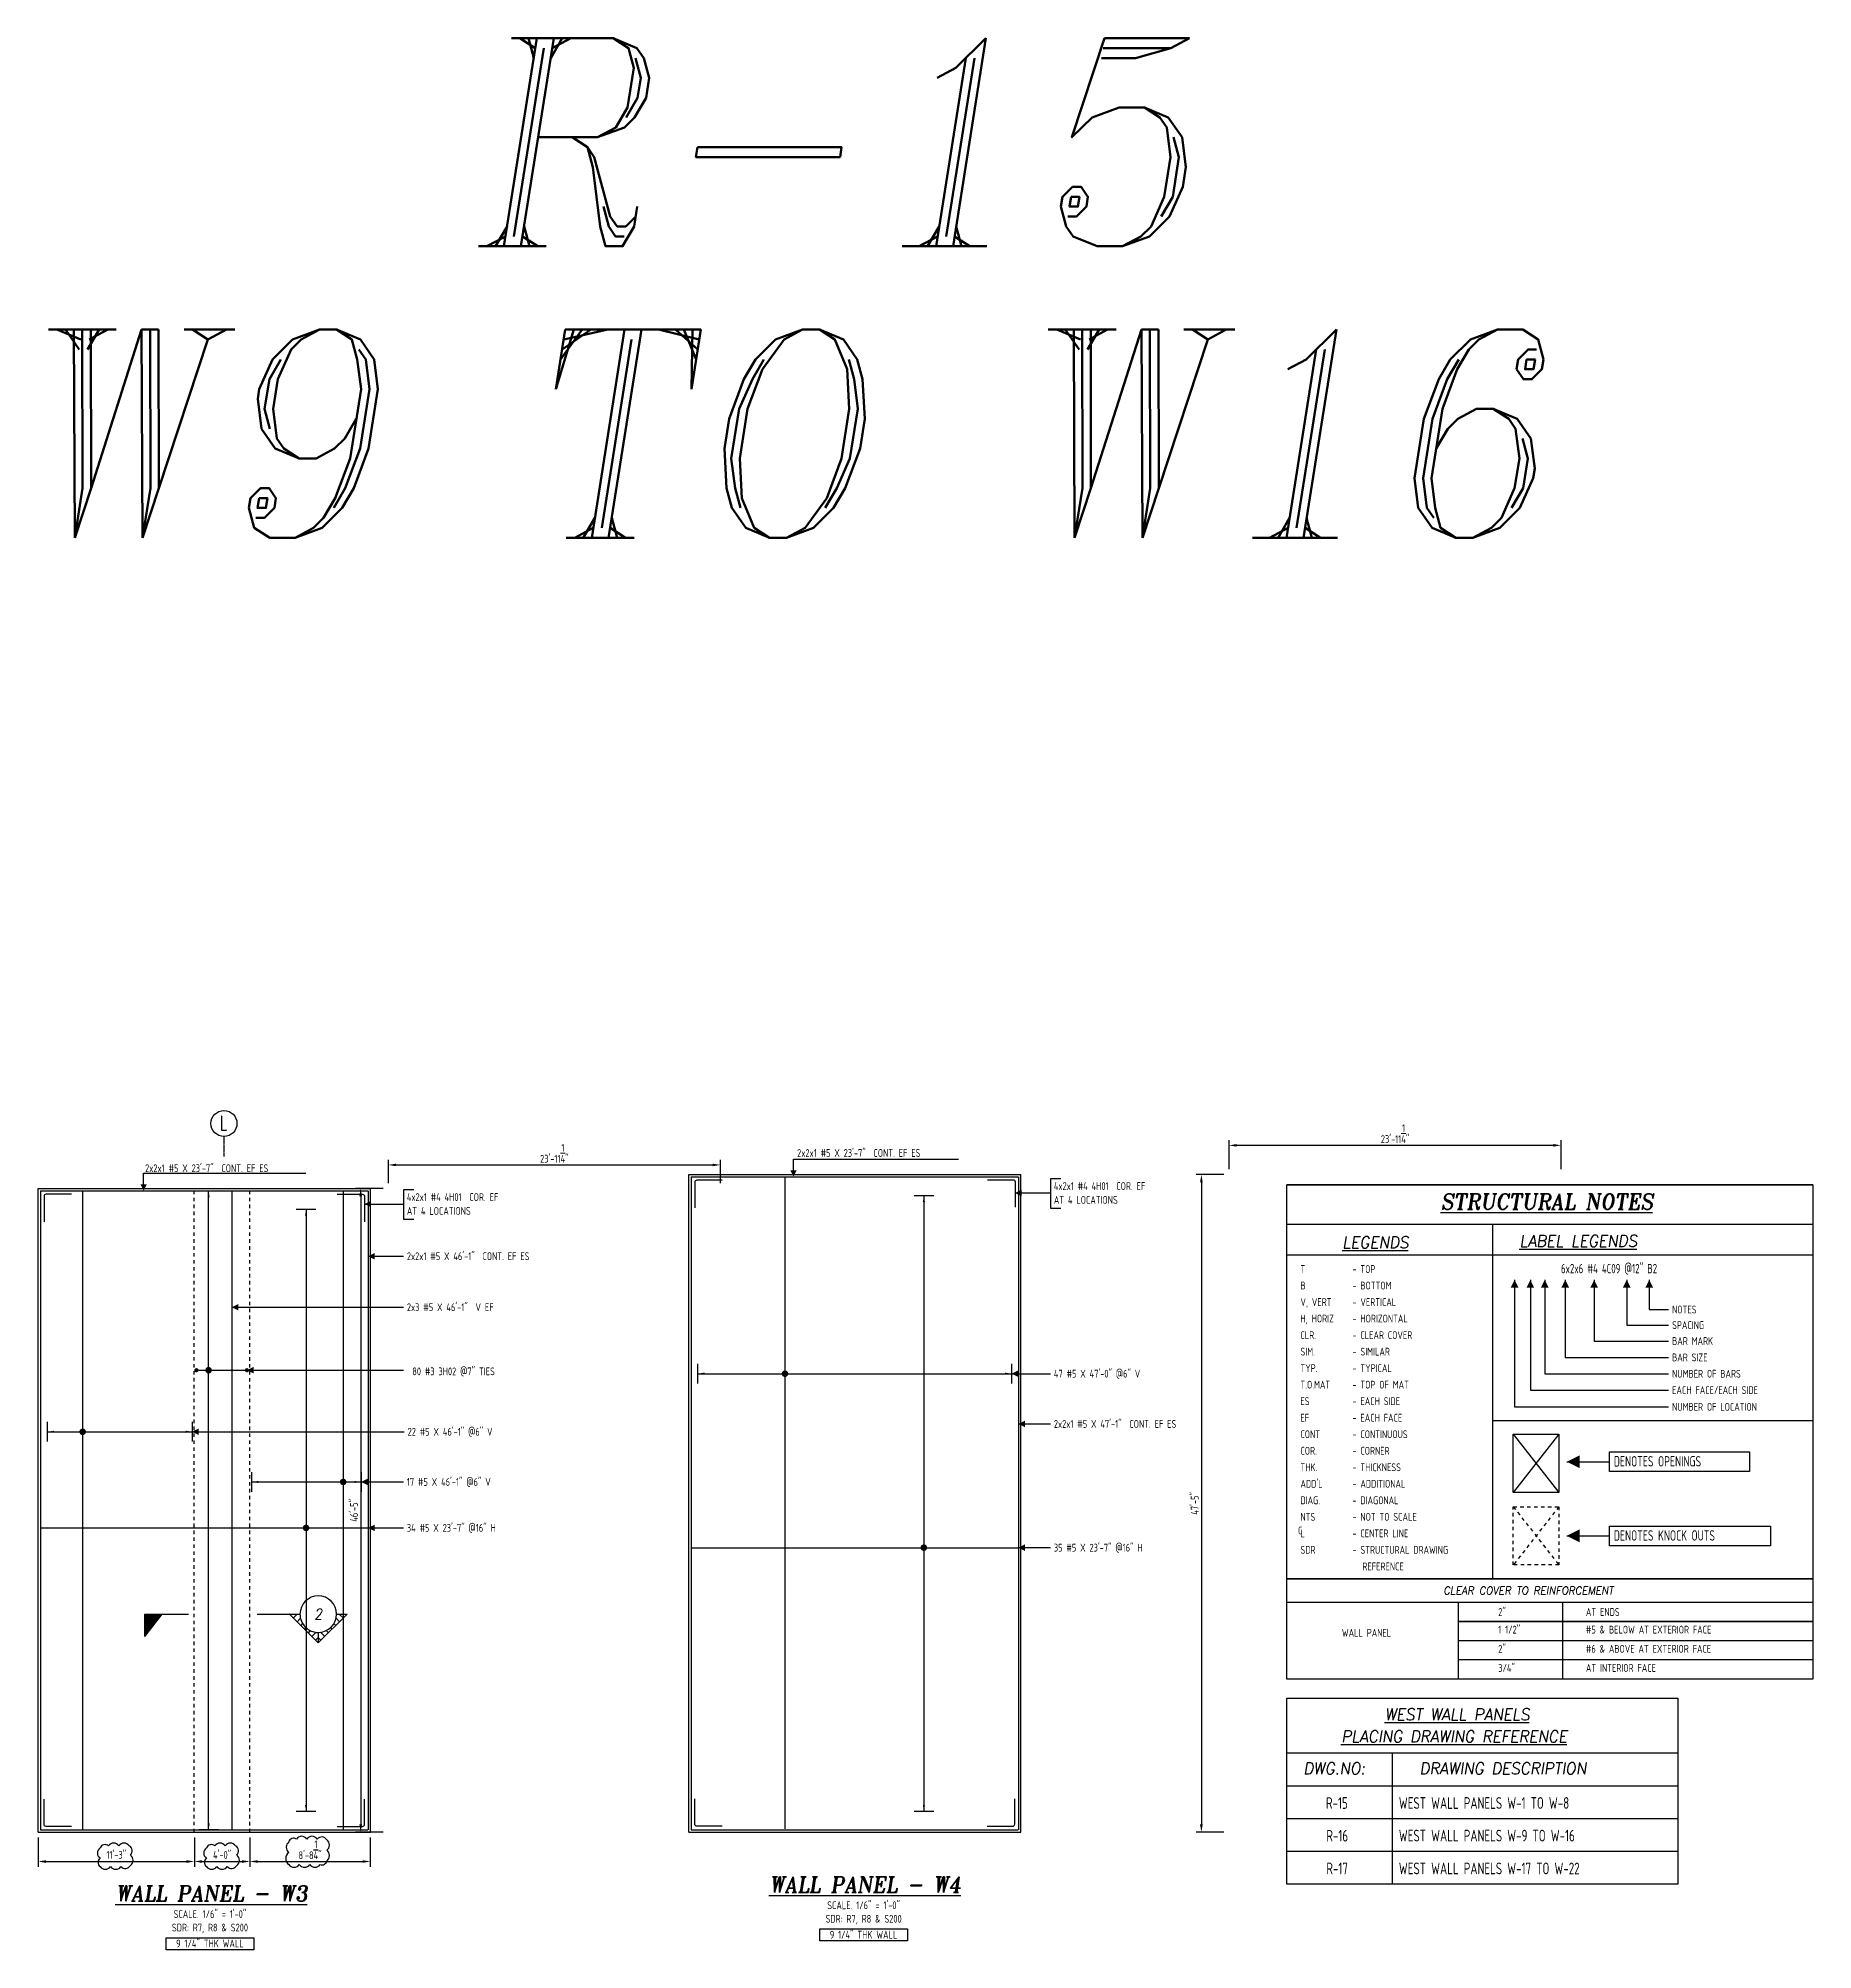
# Model space of a CAD drawing. Header units: inches. Extents: x -3675 to 26577, y -2273 to 5046.
# Drawn here: x 10592 to 12127, y 666 to 2320 of the extents above; entities that cross this region are included whole.
import ezdxf
from ezdxf.enums import TextEntityAlignment as Align

# ---------------------------------------------------------------- set-up
doc = ezdxf.new("R2010")
doc.units = ezdxf.units.IN
doc.header["$MEASUREMENT"] = 0
doc.linetypes.add('HIDDEN', pattern=[6, 3, -3])
doc.linetypes.add('PHANTOM', pattern=[2.5, 1.25, -0.25, 0.25, -0.25, 0.25, -0.25])
doc.layers.get('0').update_dxf_attribs({"linetype": 'CONTINUOUS'})
doc.layers.get('Defpoints').update_dxf_attribs({"linetype": 'CONTINUOUS'})
for name, color, linetype in [('0-25', 7, 'CONTINUOUS'), ('0-25TEXT', 7, 'CONTINUOUS'), ('0-35', 3, 'CONTINUOUS'), ('0-35TEXT', 3, 'CONTINUOUS'), ('0-50', 10, 'CONTINUOUS'), ('3', 3, 'CONTINUOUS'), ('BAR-LBL', 2, 'CONTINUOUS'), ('DETAIL', 83, 'CONTINUOUS'), ('GRID', 8, 'PHANTOM'), ('hidden', 7, 'HIDDEN'), ('RANGELAY', 7, 'CONTINUOUS'), ('REBARS', 4, 'CONTINUOUS')]:
    doc.layers.add(name, color=color, linetype=linetype)
doc.layers.add('COVER', color=6, linetype='CONTINUOUS', lineweight=0, plot=False)
doc.styles.add('AR', font='ARCHQUIK.shx', dxfattribs={"width": 0.8})
doc.styles.add('ROMANT', font='romant')
doc.dimstyles.new('CADS_DIM_48', dxfattribs={"dimscale": 48, "dimtxt": 0.09375, "dimasz": 0.09375, "dimexe": 0.0625, "dimexo": 0.0625, "dimgap": 0.09375, "dimtad": 0, "dimtih": 1, "dimtoh": 1, "dimzin": 1, "dimdsep": 46, "dimlunit": 4, "dimtxsty": 'AR', "dimblk": 'CLOSED', "dimcen": 0.1875, "dimadec": 0, "dimazin": 0, "dimtfac": 1, "dimtofl": 0, "dimtmove": 0, "dimatfit": 1, "dimldrblk": 'DOTBLANK', "dimfxl": 1, "dimtzin": 0, "dimarcsym": 0})

msp = doc.modelspace()

# ---------------------------------------------------------------- texts
at = {"linetype": 'Continuous', "style": 'ROMANT', "oblique": 9, "width": 0.95}
for s, height, p in [('%%USTRUCTURAL NOTES', 13.5, (11897.39274, 1306.54962)), ('%%ULEGENDS', 10.125, (11749.09513, 1272.99344)), ('%%ULABEL LEGENDS', 10.125, (11924.53436, 1274.20699))]:
    msp.add_text(s, height=height, dxfattribs=at).set_placement(p, align=Align.CENTER)
for s, height, p in [('CLEAR COVER TO REINFORCEMENT', 6.75, (11807.7754, 973.42896)), ('%%UWEST WALL PANELS', 10.125, (11757.06559, 864.52899)), ('%%UPLACING DRAWING REFERENCE', 10.125, (11719.49921, 845.52017)), ('DWG.NO:', 10.125, (11686.62356, 817.82351)), ('DRAWING DESCRIPTION', 10.125, (11787.0628, 817.82351))]:
    msp.add_text(s, height=height, dxfattribs=at).set_placement(p)
at = {"color": 7, "linetype": 'Continuous', "style": 'ROMANT', "oblique": 9, "width": 0.95}
for s, p in [('%%UWALL PANEL - W4', (11307.72019, 715.58144)), ('%%UWALL PANEL - W3', (10742.38856, 707.94547))]:
    msp.add_text(s, height=13.5, dxfattribs=at).set_placement(p, align=Align.CENTER)
at = {"layer": '0-35', "style": 'AR', "width": 0.8}
for s, p in [('R-15', (11706.2145, 787.93587)), ('WEST WALL PANELS W-1 TO W-8', (11769.24383, 787.93587)), ('R-16', (11706.5234, 759.62756)), ('WEST WALL PANELS W-9 TO W-16', (11769.24383, 759.72832)), ('R-17', (11706.5234, 731.31926)), ('WEST WALL PANELS W-17 TO W-22', (11769.24383, 731.31926))]:
    msp.add_text(s, height=10.125, dxfattribs=at).set_placement(p)
at = {"layer": '0-35TEXT', "style": 'AR', "width": 0.8}
for s, height, p in [('AT 4 LOCATIONS', 6.7498312, (10911.28577, 1301.82719)), ('AT 4 LOCATIONS', 6.7498312, (11470.87046, 1311.36093)), ('T', 6.75, (11684.15228, 1251.57203)), ('- TOP', 6.75, (11729.08689, 1251.57203)), ('B', 6.75, (11684.15228, 1237.27919)), ('- BOTTOM', 6.75, (11729.08689, 1237.27919)), ('V, VERT', 6.75, (11684.15228, 1222.98635)), ('- VERTICAL', 6.75, (11729.08689, 1222.98635)), ('H, HORIZ', 6.75, (11684.15228, 1208.69351)), ('- HORIZONTAL', 6.75, (11729.08689, 1208.69351)), ('SPACING', 6.75, (12005.59678, 1203.08994)), ('NOTES', 6.75, (12005.59678, 1216.53053)), ('CLR.', 6.75, (11684.15228, 1194.40067)), ('- CLEAR COVER', 6.75, (11729.08689, 1194.40067)), ('BAR MARK', 6.75, (12005.59678, 1189.29151)), ('SIM.', 6.75, (11684.15228, 1180.10783)), ('- SIMILAR', 6.75, (11729.08689, 1180.10783)), ('BAR SIZE', 6.75, (12005.59678, 1175.1354)), ('TYP.', 6.75, (11684.15228, 1165.81499)), ('T.O.MAT', 6.75, (11684.15228, 1151.52215)), ('- TYPICAL', 6.75, (11729.08689, 1165.81499)), ('- TOP OF MAT', 6.75, (11729.08689, 1151.52215)), ('NUMBER OF BARS', 6.75, (12005.59678, 1160.97928)), ('ES', 6.75, (11684.15228, 1137.22931)), ('- EACH SIDE', 6.75, (11729.08689, 1137.22931)), ('EACH FACE/EACH SIDE', 6.75, (12005.59678, 1146.82317)), ('EF', 6.75, (11684.15228, 1122.93647)), ('- EACH FACE', 6.75, (11729.08689, 1122.93647)), ('NUMBER OF LOCATION', 6.75, (12005.59678, 1132.30923)), ('CONT', 6.75, (11684.15228, 1108.64363)), ('- CONTINUOUS', 6.75, (11729.08689, 1108.64363)), ('COR.', 6.75, (11684.15228, 1094.35079)), ('- CORNER', 6.75, (11729.08689, 1094.35079)), ('DENOTES OPENINGS', 9, (11955.19574, 1084.09307)), ('THK.', 6.75, (11684.15228, 1080.05795)), ('- THICKNESS', 6.75, (11729.08689, 1080.05795)), ("ADD'L", 6.75, (11684.15228, 1065.76511)), ('- ADDITIONAL', 6.75, (11729.08689, 1065.76511)), ('DIAG.', 6.75, (11684.15228, 1051.47227)), ('NTS', 6.75, (11684.15228, 1037.17942)), ('- DIAGONAL', 6.75, (11729.08689, 1051.47227)), ('- NOT TO SCALE', 6.75, (11729.08689, 1037.17942)), ('- CENTER LINE', 6.75, (11729.08689, 1022.88658)), ('DENOTES KNOCK OUTS', 9, (11955.19574, 1019.96228)), ('SDR', 6.75, (11684.15228, 1008.59374)), ('- STRUCTURAL DRAWING', 6.75, (11729.08689, 1008.59374)), ('REFERENCE', 6.75, (11737.75498, 994.3009)), ('2"', 6.75, (11855.22079, 954.85781)), ('AT ENDS', 6.75, (11931.0402, 954.85781)), ('WALL PANEL', 6.75, (11719.98358, 936.88428)), ('1 1/2"', 6.75, (11855.22079, 939.59592)), ('#5 & BELOW AT EXTERIOR FACE  ', 6.75, (11931.0402, 939.59592)), ('2"', 6.75, (11855.22079, 923.01889)), ('#6 & ABOVE AT EXTERIOR FACE   ', 6.75, (11931.0402, 923.01889)), ('3/4"', 6.75, (11855.22079, 906.44186)), ('AT INTERIOR FACE   ', 6.75, (11931.0402, 906.44186))]:
    msp.add_text(s, height=height, dxfattribs=at).set_placement(p)
msp.add_text('6x2x6 #4 4C09 @12" B2', height=8.1, dxfattribs=at).set_placement((11992.61507, 1251.27546), align=Align.RIGHT)
for s, p in [('SCALE. 1/6" = 1\'-0"', (10741.01668, 693.49857)), ('SDR: R7, R8 & S200', (11306.34831, 689.46636)), ('SCALE. 1/6" = 1\'-0"', (11306.34831, 701.13455)), ('SDR: R7, R8 & S200', (10741.01668, 681.83038)), ('9 1/4" THK WALL', (11306.27139, 675.67834)), ('9 1/4" THK WALL', (10740.93976, 668.04236))]:
    msp.add_text(s, height=6.7498312, dxfattribs=at).set_placement(p, align=Align.CENTER)
at = {"layer": '0-50', "style": 'AR', "width": 0.8}
msp.add_text('L', height=13.5, dxfattribs=at).set_placement((10749.6611, 1374.34119))
at = {"layer": 'BAR-LBL', "style": 'ROMANT', "oblique": 9, "width": 0.95}
for s, p in [('R-15', (11277.38945, 2139.74944)), ('W9 TO W16', (11232.3661, 1887.64509))]:
    msp.add_text(s, height=180, dxfattribs=at).set_placement(p, align=Align.CENTER)
at = {"layer": 'BAR-LBL', "style": 'AR', "width": 0.8}
for s, p in [('2x2x1 #5 X 23\'-7"  CONT. EF ES', (11248.84663, 1351.95334)), ('2x2x1 #5 X 23\'-7"  CONT. EF ES', (10684.89114, 1338.76577)), ('4x2x1 #4 4H01  COR. EF', (11470.87046, 1323.35967)), ('4x2x1 #4 4H01  COR. EF', (10911.28577, 1313.82593)), ('2x2x1 #5 X 46\'-1"  CONT. EF ES', (10911.28577, 1262.62839)), ('2x3 #5 X 46\'-1"  V EF', (10911.32549, 1218.51855)), ('80 #3 3H02 @7" TIES', (10915.97787, 1163.05592)), ('47 #5 X 47\'-0" @6" V', (11470.87046, 1161.03568)), ('2x2x1 #5 X 47\'-1"  CONT. EF ES', (11470.87046, 1117.53599)), ('22 #5 X 46\'-1" @6" V', (10911.94899, 1110.79009)), ('17 #5 X 46\'-1" @6" V', (10911.28577, 1067.35438)), ('34 #5 X 23\'-7" @16" H', (10911.28577, 1027.60613)), ('35 #5 X 23\'-7" @16" H', (11470.87046, 1010.51493))]:
    msp.add_text(s, height=6.7492913, dxfattribs=at).set_placement(p)

# ---------------------------------------------------------------- blocks, each defined once
blk = doc.blocks.new('leadrblk')
blk.add_lwpolyline([(0, 0, 0, 1, 0), (1, 0, 1, 1, 0)], format="xyseb")
blk = doc.blocks.new('*D66')
at = {"layer": 'COVER', "color": 0, "lineweight": -2, "transparency": 16777216}
for p, q in [((10895.3, 1329.2), (10895.3, 1349.5)), ((10902, 1345), (11175.8, 1345)), ((11182.5, 1329.2), (11182.5, 1349.5))]:
    blk.add_line(p, q, dxfattribs=at)
at = {"layer": 'COVER', "color": 0, "transparency": 16777216}
for points in [[(10902, 1346.1), (10902, 1343.9), (10895.3, 1345)], [(11175.8, 1346.1), (11175.8, 1343.9), (11182.5, 1345)]]:
    blk.add_solid(points, dxfattribs=at)
at = {"layer": 'Defpoints', "color": 0, "transparency": 16777216}
for p in [(11182.5, 1345), (10895.3, 1324.7), (11182.5, 1324.7)]:
    blk.add_point(p, dxfattribs=at)
at = {"layer": 'COVER', "color": 0, "transparency": 16777216, "insert": (11038.9, 1355.1), "char_height": 6.75, "attachment_point": 5, "style": 'AR'}
blk.add_mtext('23\'-11{\\H1.000000x;\\S1/4;}"', dxfattribs=at)
blk = doc.blocks.new('_DotBlank')
at = {"layer": '0-35', "color": 0, "lineweight": -2}
blk.add_line((-0.5, 0), (-1, 0), dxfattribs=at)
blk.add_circle((0, 0), 0.5, dxfattribs=at)
blk = doc.blocks.new('*D67')
at = {"layer": 'COVER', "color": 0, "lineweight": -2, "transparency": 16777216}
for p, q in [((10890.8, 1324.7), (10866.9, 1324.7)), ((10871.4, 1317.9), (10871.4, 774.4)), ((10890.8, 767.7), (10866.9, 767.7))]:
    blk.add_line(p, q, dxfattribs=at)
at = {"layer": 'COVER', "color": 0, "transparency": 16777216}
for points in [[(10870.2, 1317.9), (10872.5, 1317.9), (10871.4, 1324.7)], [(10870.2, 774.4), (10872.5, 774.4), (10871.4, 767.7)]]:
    blk.add_solid(points, dxfattribs=at)
at = {"layer": 'Defpoints', "color": 0, "transparency": 16777216}
for p in [(10895.3, 1324.7), (10871.4, 767.7), (10895.3, 767.7)]:
    blk.add_point(p, dxfattribs=at)
at = {"layer": 'COVER', "color": 0, "transparency": 16777216, "insert": (10865.6, 1046.2), "char_height": 6.75, "attachment_point": 5, "rotation": 90, "style": 'AR'}
blk.add_mtext('46\'-5"', dxfattribs=at)
blk = doc.blocks.new('SECTARO')
at = {"linetype": 'Continuous'}
blk.add_line((33.3, 17), (20.1, 0), dxfattribs=at)
for p, q in [((33.3, 17), (33.3, 0)), ((33.3, 0), (0, 0))]:
    blk.add_line(p, q)
for points in [[(33.3, 0), (33.3, 17), (33.3, 0), (20.1, 0)], [(33.3, 17), (20.1, 0), (33.3, 0), (33.3, 17)]]:
    blk.add_solid(points, dxfattribs=at)
blk = doc.blocks.new('*X3')
at = {"color": 0, "linetype": 'Continuous'}
for p, q in [((-1.108, 0.278), (-1.075, 0.312)), ((-1.081, 0.217), (-1.031, 0.267)), ((-1.013, 0.197), (-0.986, 0.223)), ((-0.96, 0.161), (-0.942, 0.179)), ((-0.92, 0.112), (-0.898, 0.135)), ((-0.895, 0.05), (-0.854, 0.091)), ((-0.856, 0), (-0.81, 0.046)), ((-0.768, 0), (-0.765, 0.002))]:
    blk.add_line(p, q, dxfattribs=at)
blk = doc.blocks.new('*X2')
at = {"color": 0, "linetype": 'Continuous'}
for p, q in [((-1.108, 0.278), (-1.075, 0.312)), ((-0.96, 0.161), (-0.942, 0.179)), ((-0.856, 0), (-0.81, 0.046))]:
    blk.add_line(p, q, dxfattribs=at)
blk = doc.blocks.new('SECTNU')
at = {"linetype": 'Continuous'}
blk.add_line((-24.7, 0), (-32.8, 0), dxfattribs=at)
blk.add_line((0, 0), (-24.7, 0))
at = {"layer": '3'}
for p, q in [((-68.9, 0), (-46.8, 22.1)), ((-60.8, 0), (-68.9, 0))]:
    blk.add_line(p, q, dxfattribs=at)
at = {"layer": '3', "linetype": 'Continuous'}
blk.add_line((-46.8, 14), (-46.8, 22.1), dxfattribs=at)
at = {"layer": '3'}
for points in [[(-46.8, 22.1), (-24.7, 0), (-32.8, 0, 1)], [(-32.8, 0, 0.414214), (-46.8, 14)]]:
    blk.add_lwpolyline(points, format="xyb", dxfattribs=at)
for start, end in [(90, 180), (180, 0)]:
    blk.add_arc((-46.8, 0), 14, start, end, dxfattribs=at)
at = {"linetype": 'Continuous', "xscale": -64, "yscale": 64, "zscale": 64, "rotation": 359.9999999999999}
blk.add_blockref('*X3', (-117.7, 0), dxfattribs=at)
at = {"linetype": 'Continuous', "xscale": 64, "yscale": 64, "zscale": 64}
for name in ['*X3', '*X2']:
    blk.add_blockref(name, (24.1, 0), dxfattribs=at)
at = {"linetype": 'Continuous', "style": 'ROMANT', "oblique": 9, "width": 0.9}
blk.add_attdef('NO', text='', height=8, dxfattribs=at).set_placement((-46.8, 0), align=Align.MIDDLE)
blk = doc.blocks.new('*D46')
at = {"layer": 'COVER', "color": 0, "lineweight": -2, "transparency": 16777216}
for p, q in [((11617.9, 1336.7), (11594, 1336.7)), ((11598.5, 1329.9), (11598.5, 774.4)), ((11617.9, 767.7), (11594, 767.7))]:
    blk.add_line(p, q, dxfattribs=at)
at = {"layer": 'COVER', "color": 0, "transparency": 16777216}
for points in [[(11597.3, 1329.9), (11599.6, 1329.9), (11598.5, 1336.7)], [(11597.3, 774.4), (11599.6, 774.4), (11598.5, 767.7)]]:
    blk.add_solid(points, dxfattribs=at)
at = {"layer": 'Defpoints', "color": 0, "transparency": 16777216}
for p in [(11622.4, 1336.7), (11598.5, 767.7), (11622.4, 767.7)]:
    blk.add_point(p, dxfattribs=at)
at = {"layer": 'COVER', "color": 0, "transparency": 16777216, "insert": (11592.7, 1052.2), "char_height": 6.75, "attachment_point": 5, "rotation": 90, "style": 'AR'}
blk.add_mtext('47\'-5"', dxfattribs=at)
blk = doc.blocks.new('*D47')
at = {"layer": 'COVER', "color": 0, "lineweight": -2, "transparency": 16777216}
for p, q in [((11622.4, 1341.2), (11622.4, 1366.4)), ((11902.9, 1361.9), (11629.1, 1361.9)), ((11909.6, 1341.2), (11909.6, 1366.4))]:
    blk.add_line(p, q, dxfattribs=at)
at = {"layer": 'COVER', "color": 0, "transparency": 16777216}
for points in [[(11629.1, 1363.1), (11629.1, 1360.8), (11622.4, 1361.9)], [(11902.9, 1363.1), (11902.9, 1360.8), (11909.6, 1361.9)]]:
    blk.add_solid(points, dxfattribs=at)
at = {"layer": 'Defpoints', "color": 0, "transparency": 16777216}
for p in [(11622.4, 1361.9), (11622.4, 1336.7), (11909.6, 1336.7)]:
    blk.add_point(p, dxfattribs=at)
at = {"layer": 'COVER', "color": 0, "transparency": 16777216, "insert": (11766, 1372.1), "char_height": 6.75, "attachment_point": 5, "style": 'AR'}
blk.add_mtext('23\'-11{\\H1.000000x;\\S1/4;}"', dxfattribs=at)
blk = doc.blocks.new('rendmark')
at = {"color": 4}
blk.add_line((0, -3), (0, 3), dxfattribs=at)
blk = doc.blocks.new('rarrow')
at = {"color": 7}
blk.add_solid([(2, -0.33), (2, 0.33), (0, 0)], dxfattribs=at)
blk = doc.blocks.new('*U1156', base_point=(10739.7, 769.7))
at = {"layer": 'RANGELAY'}
blk.add_line((10739.7, 769.7), (10739.7, 1322.7), dxfattribs=at)
at = {"layer": 'RANGELAY', "xscale": 2.834645669291339, "yscale": 2.834645669291339}
for name, p, rotation in [('rendmark', (10739.7, 1322.7), 269.9999969411397), ('rarrow', (10739.7, 1322.7), 269.9999969411397), ('rendmark', (10739.7, 769.7), 90.0000000116086), ('rarrow', (10739.7, 769.7), 90.0000000116086)]:
    blk.add_blockref(name, p, dxfattribs=dict(at, rotation=rotation))
blk = doc.blocks.new('VPM6DB630')
at = {"const_width": 1}
blk.add_lwpolyline([(-0.5, 0, 1), (0.5, 0, 1)], format="xyb", close=True, dxfattribs=at)
blk = doc.blocks.new('*U505', base_point=(10759.5, 1322.7))
at = {"layer": 'REBARS', "color": 0}
blk.add_lwpolyline([(10759.8, 1322.7), (10759.8, 769.7)], dxfattribs=at)
blk = doc.blocks.new('*U1155', base_point=(10824.1, 1306.7))
at = {"layer": 'RANGELAY'}
blk.add_line((10824.1, 1306.7), (10824.1, 785.7), dxfattribs=at)
at = {"layer": 'RANGELAY', "xscale": 2.834645669291339, "yscale": 2.834645669291339}
for name, p, rotation in [('rendmark', (10824.1, 1306.7), 269.9999999999999), ('rarrow', (10824.1, 1306.7), 269.9999999999999), ('rendmark', (10824.1, 785.7), 89.999996929531), ('rarrow', (10824.1, 785.7), 89.999996929531)]:
    blk.add_blockref(name, p, dxfattribs=dict(at, rotation=rotation))
blk = doc.blocks.new('VPM6DB70')
at = {"const_width": 1}
blk.add_lwpolyline([(-0.5, 0, 1), (0.5, 0, 1)], format="xyb", close=True, dxfattribs=at)
blk = doc.blocks.new('*U507', base_point=(10594.7, 1030.7))
at = {"layer": 'REBARS', "color": 0}
blk.add_lwpolyline([(10594.7, 1031), (10877.7, 1031)], dxfattribs=at)
blk = doc.blocks.new('*U913', base_point=(10856, 1322.7))
at = {"layer": 'REBARS', "color": 0}
blk.add_lwpolyline([(10856.3, 1322.7), (10856.3, 769.7)], dxfattribs=at)
blk = doc.blocks.new('*U1154', base_point=(10777.3, 1070.7))
at = {"layer": 'RANGELAY'}
blk.add_line((10777.3, 1070.7), (10871.7, 1070.7), dxfattribs=at)
at = {"layer": 'RANGELAY', "xscale": 2.834645669291339, "yscale": 2.834645669291339}
for name, p, rotation in [('rendmark', (10777.3, 1070.7), 2.069233807021458e-12), ('rendmark', (10871.7, 1070.7), 179.9999969295331), ('rarrow', (10777.3, 1070.7), 2.069233807021458e-12), ('rarrow', (10871.7, 1070.7), 179.9999969295331)]:
    blk.add_blockref(name, p, dxfattribs=dict(at, rotation=rotation))
blk = doc.blocks.new('VPM6DB87')
at = {"const_width": 1}
blk.add_lwpolyline([(-0.5, 0, 1), (0.5, 0, 1)], format="xyb", close=True, dxfattribs=at)
blk = doc.blocks.new('*U1153', base_point=(10600.5, 1114.1))
at = {"layer": 'RANGELAY'}
blk.add_line((10600.5, 1114.1), (10725.7, 1114.1), dxfattribs=at)
at = {"layer": 'RANGELAY', "xscale": 2.834645669291339, "yscale": 2.834645669291339}
for name, p, rotation in [('rendmark', (10600.5, 1114.1), 2.080247724257115e-12), ('rarrow', (10600.5, 1114.1), 2.080247724257115e-12), ('rarrow', (10725.7, 1114.1), 179.9999969295331), ('rendmark', (10725.7, 1114.1), 179.9999969295331)]:
    blk.add_blockref(name, p, dxfattribs=dict(at, rotation=rotation))
blk = doc.blocks.new('VPM6DB95')
at = {"const_width": 1}
blk.add_lwpolyline([(-0.5, 0, 1), (0.5, 0, 1)], format="xyb", close=True, dxfattribs=at)
blk = doc.blocks.new('*U917', base_point=(10630.6, 1322.7))
at = {"layer": 'REBARS', "color": 0}
blk.add_lwpolyline([(10630.9, 1322.7), (10630.9, 769.7)], dxfattribs=at)
blk = doc.blocks.new('*U512', base_point=(10597.2, 772.4))
at = {"layer": 'REBARS', "color": 0}
blk.add_lwpolyline([(10621.2, 772.7), (10599.2, 772.7, -0.414213), (10597.5, 774.4), (10597.5, 796.4)], format="xyb", dxfattribs=at)
blk = doc.blocks.new('*U513', base_point=(10875, 772.4))
at = {"layer": 'REBARS', "color": 0}
blk.add_lwpolyline([(10851, 772.7), (10873, 772.7, 0.414213), (10874.7, 774.4), (10874.7, 796.4)], format="xyb", dxfattribs=at)
blk = doc.blocks.new('*U514', base_point=(10597.2, 1319.9))
at = {"layer": 'REBARS', "color": 0}
blk.add_lwpolyline([(10621.2, 1319.7), (10599.2, 1319.7, 0.414214), (10597.5, 1317.9), (10597.5, 1295.9)], format="xyb", dxfattribs=at)
blk = doc.blocks.new('*U515', base_point=(10875, 1319.9))
at = {"layer": 'REBARS', "color": 0}
blk.add_lwpolyline([(10851, 1319.7), (10873, 1319.7, -0.414214), (10874.7, 1317.9), (10874.7, 1295.9)], format="xyb", dxfattribs=at)
blk = doc.blocks.new('*U516', base_point=(10594.8, 1322.7))
at = {"layer": 'REBARS', "color": 0}
blk.add_lwpolyline([(10594.5, 1322.7), (10594.5, 769.7)], dxfattribs=at)
blk = doc.blocks.new('*U517', base_point=(10594.5, 770))
at = {"layer": 'REBARS', "color": 0}
blk.add_lwpolyline([(10594.5, 769.7), (10877.5, 769.7)], dxfattribs=at)
blk = doc.blocks.new('*U518', base_point=(10877.4, 1322.7))
at = {"layer": 'REBARS', "color": 0}
blk.add_lwpolyline([(10877.7, 1322.7), (10877.7, 769.7)], dxfattribs=at)
blk = doc.blocks.new('*U519', base_point=(10594.5, 1322.4))
at = {"layer": 'REBARS', "color": 0}
blk.add_lwpolyline([(10594.5, 1322.7), (10877.5, 1322.7)], dxfattribs=at)
blk = doc.blocks.new('*U1138', base_point=(10729.1, 1167.4))
at = {"layer": 'REBARS', "color": 0, "const_width": 1.8}
for points in [[(10729.2, 1168.3, 1), (10729.2, 1166.5, 1), (10729.2, 1168.3)], [(10772.9, 1166.5, 1), (10772.9, 1168.3, 1), (10772.9, 1166.5)]]:
    blk.add_lwpolyline(points, format="xyb", dxfattribs=at)
at = {"layer": 'REBARS', "color": 0}
blk.add_lwpolyline([(10729.2, 1167.4), (10772.9, 1167.4)], dxfattribs=at)
blk = doc.blocks.new('*U540', base_point=(11160.1, 1331.9))
at = {"layer": 'REBARS', "color": 0}
blk.add_lwpolyline([(11184.1, 1331.7), (11162.1, 1331.7, 0.414214), (11160.3, 1329.9), (11160.3, 1307.9)], format="xyb", dxfattribs=at)
blk = doc.blocks.new('*U541', base_point=(11437.6, 1332.4))
at = {"layer": 'REBARS', "color": 0}
blk.add_lwpolyline([(11413.6, 1332.2), (11435.6, 1332.2, -0.414214), (11437.3, 1330.4), (11437.3, 1308.4)], format="xyb", dxfattribs=at)
blk = doc.blocks.new('*U542', base_point=(11160.1, 772.7))
at = {"layer": 'REBARS', "color": 0}
blk.add_lwpolyline([(11184.1, 772.9), (11162.1, 772.9, -0.414213), (11160.3, 774.7), (11160.3, 796.7)], format="xyb", dxfattribs=at)
blk = doc.blocks.new('*U543', base_point=(11437.3, 772.7))
at = {"layer": 'REBARS', "color": 0}
blk.add_lwpolyline([(11413.3, 772.9), (11435.3, 772.9, 0.414213), (11437.1, 774.7), (11437.1, 796.7)], format="xyb", dxfattribs=at)
blk = doc.blocks.new('*U1131', base_point=(11358.5, 1318.7))
at = {"layer": 'RANGELAY'}
blk.add_line((11358.5, 1318.7), (11358.5, 785.7), dxfattribs=at)
at = {"layer": 'RANGELAY', "xscale": 2.834645669291339, "yscale": 2.834645669291339}
for name, p, rotation in [('rendmark', (11358.5, 1318.7), 269.9999999999999), ('rarrow', (11358.5, 1318.7), 269.9999999999999), ('rendmark', (11358.5, 785.7), 89.999996929531), ('rarrow', (11358.5, 785.7), 89.999996929531)]:
    blk.add_blockref(name, p, dxfattribs=dict(at, rotation=rotation))
blk = doc.blocks.new('VPM73251')
at = {"const_width": 1}
blk.add_lwpolyline([(-0.5, 0, 1), (0.5, 0, 1)], format="xyb", close=True, dxfattribs=at)
blk = doc.blocks.new('*U545', base_point=(11157.1, 1013.6))
at = {"layer": 'REBARS', "color": 0}
blk.add_lwpolyline([(11157.1, 1013.9), (11440.1, 1013.9)], dxfattribs=at)
blk = doc.blocks.new('*U1130', base_point=(11163.1, 1164.4))
at = {"layer": 'RANGELAY'}
blk.add_line((11163.1, 1164.4), (11434.3, 1164.4), dxfattribs=at)
at = {"layer": 'RANGELAY', "xscale": 2.834645669291339, "yscale": 2.834645669291339}
for name, p, rotation in [('rendmark', (11163.1, 1164.4), 1.123874301598573e-06), ('rarrow', (11163.1, 1164.4), 1.123874301598573e-06), ('rarrow', (11434.3, 1164.4), 179.9999980534053), ('rendmark', (11434.3, 1164.4), 179.9999980534053)]:
    blk.add_blockref(name, p, dxfattribs=dict(at, rotation=rotation))
blk = doc.blocks.new('VPM73255')
at = {"const_width": 1}
blk.add_lwpolyline([(-0.5, 0, 1), (0.5, 0, 1)], format="xyb", close=True, dxfattribs=at)
blk = doc.blocks.new('*U547', base_point=(11238, 1334.6))
at = {"layer": 'REBARS', "color": 0}
blk.add_lwpolyline([(11238.3, 1334.6), (11238.3, 770.6)], dxfattribs=at)
blk = doc.blocks.new('*U548', base_point=(11157.4, 1334.7))
at = {"layer": 'REBARS', "color": 0}
blk.add_lwpolyline([(11157.1, 1334.7), (11157.1, 769.7)], dxfattribs=at)
blk = doc.blocks.new('*U549', base_point=(11440, 1334.7))
at = {"layer": 'REBARS', "color": 0}
blk.add_lwpolyline([(11440.3, 1334.7), (11440.3, 769.7)], dxfattribs=at)
blk = doc.blocks.new('*U550', base_point=(11157.1, 770))
at = {"layer": 'REBARS', "color": 0}
blk.add_lwpolyline([(11157.1, 769.7), (11440.1, 769.7)], dxfattribs=at)
blk = doc.blocks.new('*U551', base_point=(11157.1, 1334.4))
at = {"layer": 'REBARS', "color": 0}
blk.add_lwpolyline([(11157.1, 1334.7), (11440.1, 1334.7)], dxfattribs=at)
blk = doc.blocks.new('A$C2A293661')
at = {"layer": '0-35TEXT', "style": 'AR', "width": 0.8}
for s, p in [('C', (-0.72, 0.84)), ('L', (0, 0))]:
    blk.add_text(s, height=2.25, dxfattribs=at).set_placement(p)
blk = doc.blocks.new('*D907')
at = {"layer": 'Defpoints', "color": 0, "transparency": 16777216}
for p in [(10592.5, 767.7), (10727.5, 767.7), (10727.5, 742.4)]:
    blk.add_point(p, dxfattribs=at)
at = {"layer": 'DETAIL', "color": 0, "lineweight": -2, "transparency": 16777216}
for p, q in [((10592.5, 763.2), (10592.5, 737.9)), ((10727.5, 763.2), (10727.5, 737.9)), ((10599.2, 742.4), (10720.7, 742.4))]:
    blk.add_line(p, q, dxfattribs=at)
at = {"layer": 'DETAIL', "color": 0, "transparency": 16777216}
for points in [[(10599.2, 743.5), (10599.2, 741.2), (10592.5, 742.4)], [(10720.7, 743.5), (10720.7, 741.2), (10727.5, 742.4)]]:
    blk.add_solid(points, dxfattribs=at)
at = {"layer": 'DETAIL', "color": 0, "transparency": 16777216, "insert": (10660, 748.1), "char_height": 6.75, "attachment_point": 5, "style": 'AR'}
blk.add_mtext('11\'-3"', dxfattribs=at)
blk = doc.blocks.new('*D908')
at = {"layer": 'Defpoints', "color": 0, "transparency": 16777216}
for p in [(10727.5, 767.7), (10775.5, 767.7), (10775.5, 742.4)]:
    blk.add_point(p, dxfattribs=at)
at = {"layer": 'DETAIL', "color": 0, "lineweight": -2, "transparency": 16777216}
for p, q in [((10727.5, 763.2), (10727.5, 737.9)), ((10775.5, 763.2), (10775.5, 737.9)), ((10734.2, 742.4), (10768.7, 742.4))]:
    blk.add_line(p, q, dxfattribs=at)
at = {"layer": 'DETAIL', "color": 0, "transparency": 16777216}
for points in [[(10734.2, 743.5), (10734.2, 741.2), (10727.5, 742.4)], [(10768.7, 743.5), (10768.7, 741.2), (10775.5, 742.4)]]:
    blk.add_solid(points, dxfattribs=at)
at = {"layer": 'DETAIL', "color": 0, "transparency": 16777216, "insert": (10751.5, 748.1), "char_height": 6.75, "attachment_point": 5, "style": 'AR'}
blk.add_mtext('4\'-0"', dxfattribs=at)
blk = doc.blocks.new('*D909')
at = {"layer": 'Defpoints', "color": 0, "transparency": 16777216}
for p in [(10775.5, 767.7), (10879.7, 767.7), (10879.7, 742.4)]:
    blk.add_point(p, dxfattribs=at)
at = {"layer": 'DETAIL', "color": 0, "lineweight": -2, "transparency": 16777216}
for p, q in [((10775.5, 763.2), (10775.5, 737.9)), ((10879.7, 763.2), (10879.7, 737.9)), ((10782.2, 742.4), (10873, 742.4))]:
    blk.add_line(p, q, dxfattribs=at)
at = {"layer": 'DETAIL', "color": 0, "transparency": 16777216}
for points in [[(10782.2, 743.5), (10782.2, 741.2), (10775.5, 742.4)], [(10873, 743.5), (10873, 741.2), (10879.7, 742.4)]]:
    blk.add_solid(points, dxfattribs=at)
at = {"layer": 'DETAIL', "color": 0, "transparency": 16777216, "insert": (10827.6, 752.5), "char_height": 6.75, "attachment_point": 5, "style": 'AR'}
blk.add_mtext('8\'-8{\\H1.000000x;\\S1/4;}"', dxfattribs=at)

# ---------------------------------------------------------------- dimensions: what is measured, and where the dimension line sits
at = {"layer": 'COVER'}
for base, p1, p2, picture, middle in [((11622.37478, 1361.92878), (11909.62478, 1336.66492), (11622.37478, 1336.66492), '*D47', (11765.99978, 1372.05378)), ((11182.51456, 1344.99154), (10895.26456, 1324.66492), (11182.51456, 1324.66492), '*D66', (11038.88956, 1355.11654))]:
    dim = msp.add_linear_dim(base=base, p1=p1, p2=p2, dimstyle='CADS_DIM_48', override={"dimscale": 72, "dimgap": 0.03125, "dimtad": 1, "dimtih": 0, "dimtoh": 0, "dimdec": 4, "dimtdec": 4}, dxfattribs=at)
    dim.commit()
    dim.dimension.update_dxf_attribs({"geometry": picture, "text_midpoint": middle})
for base, p1, p2, picture, middle in [((10871.36317, 767.66492), (10895.26456, 1324.66492), (10895.26456, 767.66492), '*D67', (10865.62179, 1046.16492)), ((11598.47339, 767.66492), (11622.37478, 1336.66492), (11622.37478, 767.66492), '*D46', (11592.73201, 1052.16492))]:
    dim = msp.add_linear_dim(base=base, p1=p1, p2=p2, angle=90, dimstyle='CADS_DIM_48', override={"dimscale": 72, "dimgap": 0.03125, "dimtad": 1, "dimtih": 0, "dimtoh": 0, "dimdec": 4, "dimtdec": 4}, dxfattribs=at)
    dim.commit()
    dim.dimension.update_dxf_attribs({"geometry": picture, "text_midpoint": middle})
at = {"layer": 'DETAIL'}
for base, p1, p2, picture, middle in [((10727.48713, 742.37252), (10592.48713, 767.66492), (10727.48713, 767.66492), '*D907', (10659.98713, 748.1139)), ((10775.48713, 742.37252), (10727.48713, 767.66492), (10775.48713, 767.66492), '*D908', (10751.48713, 748.1139)), ((10879.73713, 742.37252), (10775.48713, 767.66492), (10879.73713, 767.66492), '*D909', (10827.61213, 752.49752))]:
    dim = msp.add_linear_dim(base=base, p1=p1, p2=p2, dimstyle='CADS_DIM_48', override={"dimscale": 72, "dimgap": 0.03125, "dimtad": 1, "dimtih": 0, "dimtoh": 0, "dimdec": 3, "dimtdec": 3}, dxfattribs=at)
    dim.commit()
    dim.dimension.update_dxf_attribs({"geometry": picture, "text_midpoint": middle})

# ---------------------------------------------------------------- linework, layer by layer
at = {"layer": '0-25'}
for points in [[(11907.66017, 1112.14654), (11868.24355, 1061.7575)], [(11868.24355, 1112.14654), (11907.66017, 1061.7575)]]:
    msp.add_lwpolyline(points, dxfattribs=at)
at = {"layer": '0-25TEXT'}
msp.add_line((10773.05023, 1167.4914), (10908.28609, 1167.49141), dxfattribs=at)
for points in [[(11245.7209, 1336.83686), (11245.7209, 1349.95094), (11388.43498, 1349.95094)], [(10683.64287, 1324.66492), (10683.64287, 1337.779), (10823.87189, 1337.779)], [(10917.28514, 1323.57491), (10908.28609, 1323.57491), (10908.28609, 1298.07758), (10917.28514, 1298.07758)], [(11476.86983, 1333.10865), (11467.87078, 1333.10865), (11467.87078, 1307.61133), (11476.86983, 1307.61133)], [(10874.73715, 1311.20121), (10908.28609, 1311.20121)], [(11437.32183, 1320.73495), (11467.87078, 1320.73495)], [(10877.73713, 1266.00304), (10908.28609, 1266.00304)], [(11869.32468, 1245.51104), (11869.32468, 1135.68423), (12002.59678, 1135.68423)], [(11882.97649, 1245.51104), (11882.97649, 1150.19817), (12002.59678, 1150.19817)], [(11895.46673, 1245.51104), (11895.46673, 1164.35428), (12002.59678, 1164.35428)], [(11913.18514, 1245.51104), (11913.18514, 1178.5104), (12002.59678, 1178.5104)], [(11938.16561, 1245.51104), (11938.16561, 1192.66651), (12002.59678, 1192.66651)], [(11966.34096, 1245.51104), (11966.34096, 1206.46494), (12002.59678, 1206.46494)], [(11985.80218, 1245.51104), (11985.80218, 1219.90553), (12002.59678, 1219.90553)], [(10759.90749, 1221.8932), (10908.32581, 1221.8932)], [(11434.28521, 1164.41033), (11467.87078, 1164.41033)], [(10725.73713, 1114.16473), (10908.9493, 1114.16473)], [(11440.28521, 1120.91064), (11467.87078, 1120.91064)], [(11914.43683, 1088.22956), (11951.33858, 1088.22956)], [(10871.73713, 1070.72903), (10908.28609, 1070.72903)], [(10877.73713, 1030.98078), (10908.28609, 1030.98078)], [(11440.28521, 1013.88957), (11467.87078, 1013.88957)], [(11914.43683, 1024.09877), (11951.33858, 1024.09877)], [(11914.43683, 1024.09877), (11951.33858, 1024.09877)]]:
    msp.add_lwpolyline(points, dxfattribs=at)
at = {"layer": '0-35'}
for p, q in [((10592.48713, 767.66492), (10592.48713, 1324.66492)), ((10592.48713, 1324.66492), (10879.73713, 1324.66492)), ((10879.73713, 767.66492), (10879.73713, 1324.66492)), ((11155.07181, 767.66492), (11155.07181, 1336.66492)), ((11155.07181, 1336.66492), (11442.32181, 1336.66492)), ((11442.32181, 767.66492), (11442.32181, 1336.66492)), ((10592.48713, 767.66492), (10879.73713, 767.66492)), ((11155.07181, 767.66492), (11442.32181, 767.66492))]:
    msp.add_line(p, q, dxfattribs=at)
msp.add_lwpolyline([(11868.24355, 1112.14654), (11907.66017, 1112.14654), (11907.66017, 1061.7575), (11868.24355, 1061.7575)], close=True, dxfattribs=at)
at = {"layer": '0-35', "color": 1}
for points in [[(11672.24183, 900.23324), (11672.24183, 986.88254), (12127.23783, 986.88254), (12127.23783, 900.23324)], [(11820.43305, 949.96433), (12127.23783, 949.96433)], [(12127.23783, 949.96433), (11820.43305, 949.96433)], [(12127.23783, 933.3873), (11820.43305, 933.3873)], [(12127.23783, 916.81027), (11820.43305, 916.81027)], [(12127.23783, 900.23324), (11672.24183, 900.23324)]]:
    msp.add_lwpolyline(points, dxfattribs=at)
at = {"layer": '0-50'}
for p, q in [((12127.23783, 1327.66758), (11672.24183, 1327.66758)), ((12127.23783, 1293.35744), (11672.24183, 1293.35744)), ((11850.20113, 1293.35744), (11850.20113, 986.88254)), ((12127.23783, 1266.98303), (11672.24183, 1266.98303)), ((12127.23783, 1123.54601), (11850.20113, 1123.54601)), ((12127.23783, 986.88254), (11672.24183, 986.88254)), ((12127.23783, 986.88254), (11672.24183, 986.88254)), ((12127.23783, 966.54136), (11672.24183, 966.54136)), ((11820.43305, 966.54136), (11820.43305, 900.23324)), ((11910.83069, 966.54136), (11910.83069, 900.23324)), ((12010.6516, 836.06805), (11672.24183, 836.06805)), ((11763.70091, 722.63333), (11763.70091, 836.06805)), ((12010.6516, 807.55823), (11672.24183, 807.55823)), ((12010.6516, 779.24993), (11672.24183, 779.24993)), ((12010.6516, 750.94163), (11672.24183, 750.94163))]:
    msp.add_line(p, q, dxfattribs=at)
for points in [[(11672.24183, 986.88254), (11672.24183, 1327.66758), (12127.23783, 1327.66758), (12127.23783, 986.88254)], [(11951.33858, 1096.74003), (12072.52264, 1096.74003), (12072.52264, 1079.71909), (11951.33858, 1079.71909)], [(11951.33858, 1032.60924), (12090.81203, 1032.60924), (12090.81203, 1015.5883), (11951.33858, 1015.5883)], [(11672.24183, 722.63333), (11672.24183, 883.65621), (12010.6516, 883.65621), (12010.6516, 722.63333)], [(11268.40489, 684.00954), (11344.29173, 684.00954), (11344.29173, 673.65318), (11268.40489, 673.65318)], [(10703.07326, 676.37356), (10778.9601, 676.37356), (10778.9601, 666.0172), (10703.07326, 666.0172)]]:
    msp.add_lwpolyline(points, close=True, dxfattribs=at)
msp.add_circle((10753.11213, 1380.82764), 11.25, dxfattribs=at)
at = {"layer": 'DETAIL'}
for points in [[(10809.29927, 739.75014, 0.52056705), (10818.29927, 739.75014, 0.52056705), (10827.29927, 739.75014, 0.52056705), (10836.29927, 739.75014, 0.52056705), (10841.98085, 743.06856, 0.52056705), (10841.98085, 752.06856, 0.52056705), (10841.98085, 761.06856, 0.52056705), (10833.73859, 761.8263, 0.52056705), (10824.73859, 761.8263, 0.52056705), (10815.73859, 761.8263, 0.52056705), (10809.29927, 759.26562, 0.52056705), (10809.29927, 750.26562, 0.52056705)], [(10646.04289, 738.0108, 0.52056705), (10655.04289, 738.0108, 0.52056705), (10664.04289, 738.0108, 0.52056705), (10672.16135, 738.89234, 0.52056705), (10672.16135, 747.89234, 0.52056705), (10671.20834, 755.93934, 0.52056705), (10662.20834, 755.93934, 0.52056705), (10653.20834, 755.93934, 0.52056705), (10646.04289, 754.10479, 0.52056705), (10646.04289, 745.10479, 0.52056705)], [(10738.00084, 738.0108, 0.52056705), (10747.00084, 738.0108, 0.52056705), (10756.00084, 738.0108, 0.52056705), (10764.1193, 738.89234, 0.52056705), (10764.1193, 747.89234, 0.52056705), (10763.16629, 755.93934, 0.52056705), (10754.16629, 755.93934, 0.52056705), (10745.16629, 755.93934, 0.52056705), (10738.00084, 754.10479, 0.52056705), (10738.00084, 745.10479, 0.52056705)]]:
    msp.add_lwpolyline(points, format="xyb", close=True, dxfattribs=at)
at = {"layer": 'GRID', "lineweight": -3}
msp.add_lwpolyline([(10753.11213, 1369.57764), (10753.11213, 1352.33671)], dxfattribs=at)
at = {"layer": 'hidden'}
for p, q in [((10727.48713, 767.67993), (10727.48713, 1324.67993)), ((10775.48713, 767.66492), (10775.48713, 1324.66492))]:
    msp.add_line(p, q, dxfattribs=at)
msp.add_lwpolyline([(11868.24355, 1049.29329), (11907.66017, 1049.29329), (11907.66017, 998.90425), (11868.24355, 998.90425)], close=True, dxfattribs=at)
for points in [[(11907.66017, 1049.29329), (11868.24355, 998.90425)], [(11868.24355, 1049.29329), (11907.66017, 998.90425)]]:
    msp.add_lwpolyline(points, dxfattribs=at)

# ---------------------------------------------------------------- block references
ref = msp.add_blockref('SECTNU', (10781.81726, 956.36934), dxfattribs=dict(xscale=1.129181470141702, yscale=1.129181470141702, zscale=1.129181470141702, rotation=180))
ref.add_attrib('NO', '2', dxfattribs={"linetype": 'Continuous', "height": 9.03345, "style": 'ROMANT', "oblique": 9, "width": 0.9}).set_placement((10834.67729, 956.36933), align=Align.MIDDLE)
at = {"xscale": 1.129181470141702, "yscale": 1.129181470141702, "zscale": 1.129181470141702, "rotation": 180}
msp.add_blockref('SECTARO', (10722.4044, 956.36935), dxfattribs=at)
at = {"layer": '0-25TEXT'}
for name, p, xscale, yscale, rotation in [('leadrblk', (11245.7209, 1334.83686), 5.623937007874017, 2.250708661417324, 90.00000153523449), ('leadrblk', (10683.64287, 1322.66492), 5.623937007874017, 2.250708661417324, 90.00000153523449), ('VPM6DB630', (10739.82603, 1167.39526), 2.834645669291338, 2.834645669291338, 90.00000001160855), ('VPM73255', (11238.29814, 1164.40422), 2.834645669291338, 2.834645669291338, 1.123874306791345e-06), ('VPM6DB70', (10824.10697, 1030.98077), 2.834645669291338, 2.834645669291338, 269.9999999999999), ('VPM73251', (11358.46032, 1013.88957), 2.834645669291338, 2.834645669291338, 269.9999999999999)]:
    msp.add_blockref(name, p, dxfattribs=dict(at, xscale=xscale, yscale=yscale, rotation=rotation))
for name, p, xscale, yscale in [('leadrblk', (11437.32183, 1320.73495), 5.623937007874017, 2.250708661417324), ('leadrblk', (10874.73715, 1311.20121), 5.623937007874017, 2.250708661417324), ('leadrblk', (10877.73713, 1266.00304), 5.623937007874017, 2.250708661417324), ('leadrblk', (10759.90749, 1221.8932), 5.623937007874017, 2.250708661417324), ('leadrblk', (10773.05023, 1167.49141), 5.623937007874017, 2.250708661417324), ('leadrblk', (11434.28521, 1164.41033), 5.623937007874017, 2.250708661417324), ('VPM6DB95', (10630.90174, 1114.14724), 2.834645669291338, 2.834645669291338), ('leadrblk', (10725.73713, 1114.16473), 5.623937007874017, 2.250708661417324), ('leadrblk', (11440.28521, 1120.91064), 5.623937007874017, 2.250708661417324), ('VPM6DB87', (10856.26824, 1070.72903), 2.834645669291338, 2.834645669291338), ('leadrblk', (10871.73713, 1070.72903), 5.623937007874017, 2.250708661417324), ('leadrblk', (10877.73713, 1030.98078), 5.623937007874017, 2.250708661417324), ('leadrblk', (11440.28521, 1013.88957), 5.623937007874017, 2.250708661417324)]:
    msp.add_blockref(name, p, dxfattribs=dict(at, xscale=xscale, yscale=yscale))
at = {"layer": '0-25TEXT', "xscale": 6.748724409451846, "yscale": 2.70085039370133, "zscale": 3.600000000000001, "rotation": 270.0000046056895}
for p in [(11869.32468, 1245.51104), (11882.97649, 1245.51104), (11895.46673, 1245.51104), (11913.18514, 1245.51104), (11938.16561, 1245.51104), (11966.34096, 1245.51104), (11985.80218, 1245.51104)]:
    msp.add_blockref('leadrblk', p, dxfattribs=at)
at = {"layer": '0-25TEXT', "xscale": 11.24787401574803, "yscale": 4.501417322834645, "zscale": 1.5}
for p in [(11914.43683, 1088.22956), (11914.43683, 1024.09877)]:
    msp.add_blockref('leadrblk', p, dxfattribs=at)
at = {"layer": '0-35', "xscale": 3, "yscale": 3, "zscale": 3}
msp.add_blockref('A$C2A293661', (11684.15228, 1022.88658), dxfattribs=at)
at = {"layer": 'RANGELAY'}
for name, p in [('*U1156', (10739.82603, 769.66487)), ('*U1155', (10824.10697, 1306.66492)), ('*U1131', (11358.46032, 1318.66492)), ('*U1130', (11163.07182, 1164.40422)), ('*U1153', (10600.48713, 1114.14724)), ('*U1154', (10777.29963, 1070.72903))]:
    msp.add_blockref(name, p, dxfattribs=at)
at = {"layer": 'REBARS', "color": 4}
for name, p in [('*U548', (11157.38431, 1334.67243)), ('*U551', (11157.07181, 1334.35242)), ('*U540', (11160.0718, 1331.91492)), ('*U547', (11237.98563, 1334.64572)), ('*U541', (11437.57182, 1332.4434)), ('*U549', (11440.00931, 1334.67243)), ('*U516', (10594.79963, 1322.66492)), ('*U519', (10594.48713, 1322.35242)), ('*U514', (10597.23712, 1319.91492)), ('*U917', (10630.58918, 1322.66492)), ('*U505', (10759.59499, 1322.66486)), ('*U515', (10874.98714, 1319.91492)), ('*U913', (10855.95567, 1322.66492)), ('*U518', (10877.42463, 1322.66492)), ('*U1138', (10729.18413, 1167.39526)), ('*U507', (10594.73714, 1030.66828)), ('*U545', (11157.07182, 1013.57707)), ('*U512', (10597.23712, 772.41492)), ('*U513', (10874.98714, 772.41492)), ('*U542', (11160.0718, 772.66492)), ('*U543', (11437.32182, 772.66492)), ('*U517', (10594.48713, 769.97742)), ('*U550', (11157.07181, 769.97742))]:
    msp.add_blockref(name, p, dxfattribs=at)

msp.set_redraw_order([(e.dxf.handle, doc.entitydb.next_handle()) for e in msp.query("TEXT MTEXT ATTDEF DIMENSION ARC_DIMENSION")])  # texts and dimensions are drawn at this point

doc.saveas('drawing.dxf')
